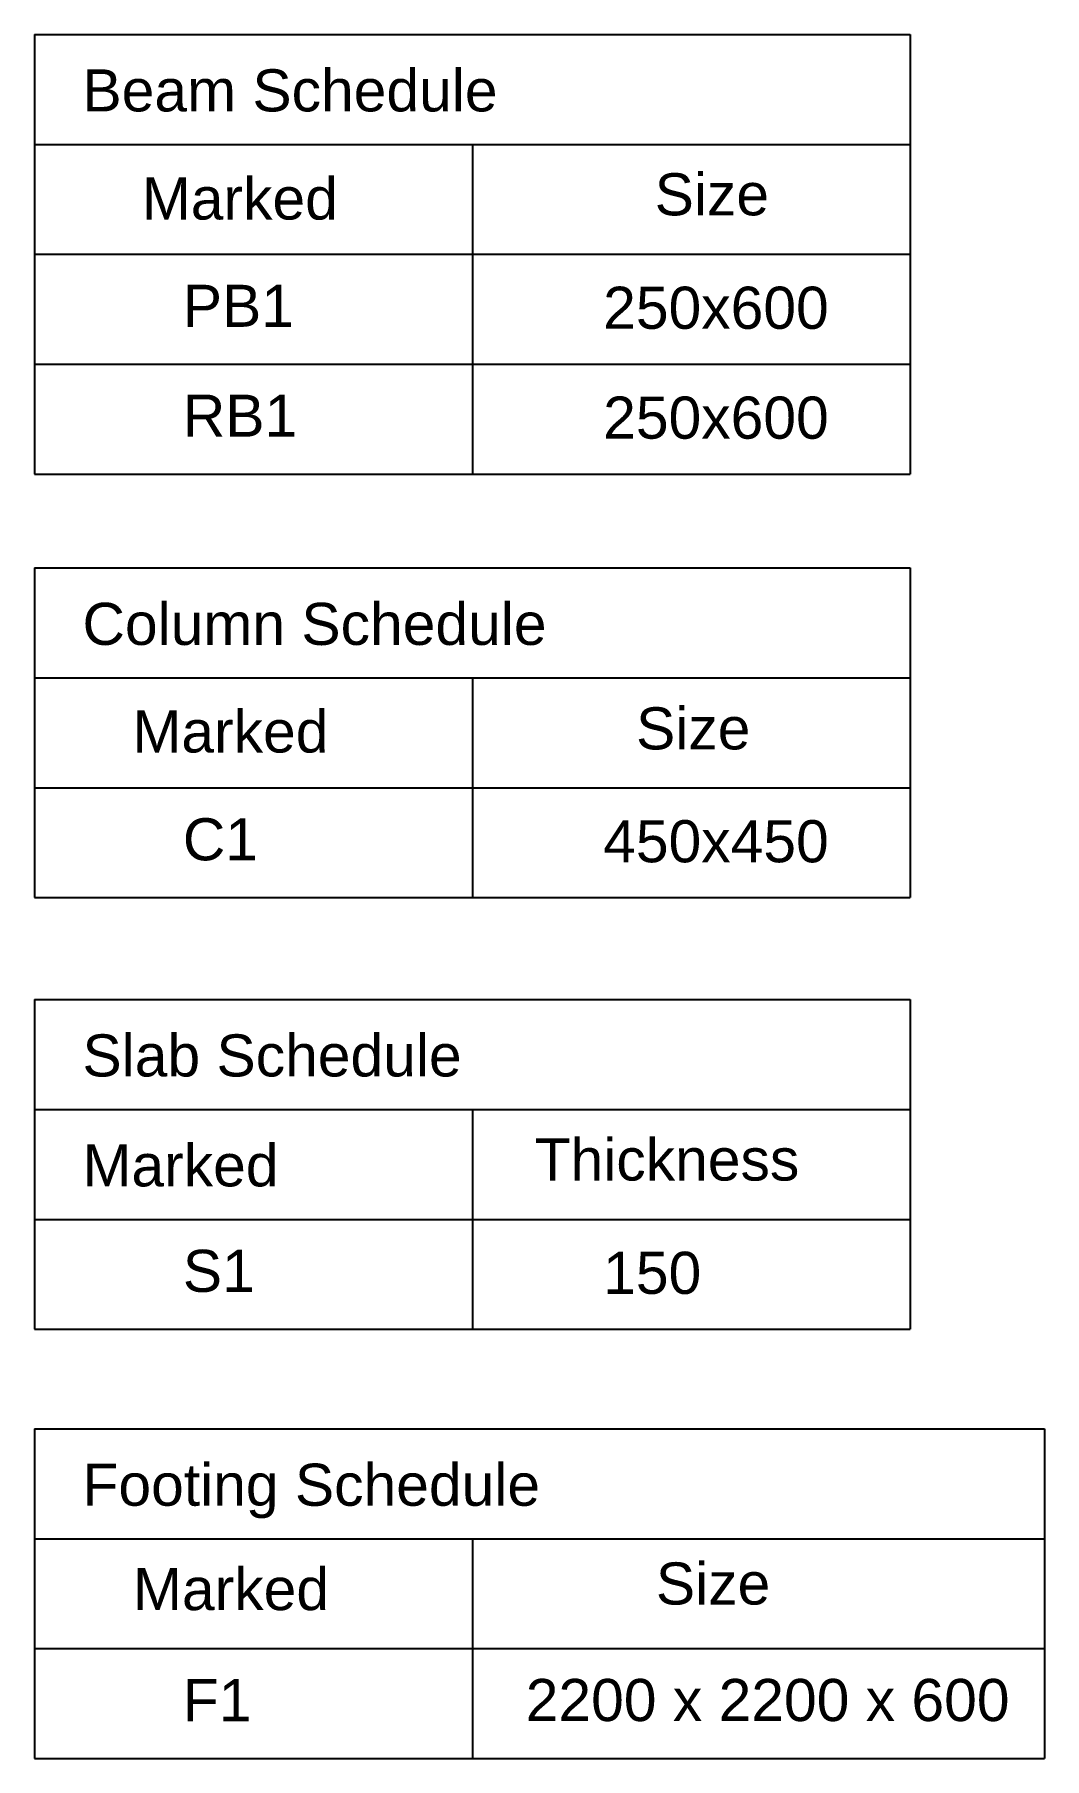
# Model space of a CAD drawing. Header units: millimetres. Extents: x -39622 to 74940, y -5067 to 43318.
# Drawn here: x 71941 to 74940, y 3951 to 9069 of the extents above; entities that cross this region are included whole.
import ezdxf

# ---------------------------------------------------------------- set-up
doc = ezdxf.new("R2010")
doc.units = ezdxf.units.MM
doc.layers.add('S-BEAM-IDEN', color=2, linetype='Continuous', lineweight=9)
doc.styles.add('Arial_4', font='arial.ttf', dxfattribs={"height": 2.5})

msp = doc.modelspace()

# ---------------------------------------------------------------- texts
at = {"layer": 'S-BEAM-IDEN', "char_height": 125, "attachment_point": 1, "style": 'Arial_4'}
for s, insert, width in [('Beam Schedule', (72083.3, 8965.6), 1678.871), ('Marked', (72259.5, 8644.6), 604.751), ('Size', (73782.6, 8657.1), 513.028), ('PB1', (72381.4, 8326.1), 513.758), ('250x600', (73629.6, 8320.3), 513.758), ('RB1', (72381.4, 7999.9), 513.758), ('250x600', (73629.6, 7994.1), 513.758), ('Column Schedule', (72083.3, 7381.9), 1678.871), ('Marked', (72231.5, 7062.5), 699.672), (' Size', (73678.8, 7071.7), 652.035), ('C1', (72381.4, 6742.4), 366.018), ('450x450', (73629.6, 6736.6), 513.758), ('Slab Schedule', (72083.3, 6100.8), 1678.871), ('Thickness', (73426.1, 5791.8), 919.385), ('Marked', (72083.3, 5774.5), 1099.884), ('S1', (72381.4, 5461.3), 366.018), ('150', (73629.6, 5455.4), 513.758), ('Footing Schedule', (72083.3, 4826.4), 1678.871), (' Marked', (72184.8, 4516.6), 1242.075), ('Size', (73786.2, 4533.2), 526.585), ('F1', (72381.4, 4186.9), 366.018), ('2200 x 2200 x 600', (73399.6, 4187.3), 1518.337)]:
    msp.add_mtext(s, dxfattribs=dict(at, insert=insert, width=width))

# ---------------------------------------------------------------- linework, layer by layer
for p, q in [((71940.7, 9069), (71940.7, 7764.1)), ((71940.7, 9069), (74541.7, 9069)), ((74541.7, 9069), (74541.7, 7764.1)), ((71940.7, 8742.8), (74541.7, 8742.8)), ((73241.2, 8742.8), (73241.2, 7764.1)), ((71940.7, 8416.6), (74541.7, 8416.6)), ((71940.7, 8090.3), (74541.7, 8090.3)), ((71940.7, 7764.1), (74541.7, 7764.1)), ((71940.7, 7485.3), (71940.7, 6506.7)), ((71940.7, 7485.3), (74541.7, 7485.3)), ((74541.7, 7485.3), (74541.7, 6506.7)), ((71940.7, 7159.1), (74541.7, 7159.1)), ((73241.2, 7159.1), (73241.2, 6506.7)), ((71940.7, 6832.9), (74541.7, 6832.9)), ((71940.7, 6506.7), (74541.7, 6506.7)), ((71940.7, 6204.2), (71940.7, 5225.5)), ((71940.7, 6204.2), (74541.7, 6204.2)), ((74541.7, 6204.2), (74541.7, 5225.5)), ((71940.7, 5877.9), (74541.7, 5877.9)), ((73241.2, 5877.9), (73241.2, 5225.5)), ((71940.7, 5551.7), (74541.7, 5551.7)), ((71940.7, 5225.5), (74541.7, 5225.5)), ((71940.7, 4929.8), (71940.7, 3951.1)), ((71940.7, 4929.8), (74940.3, 4929.8)), ((74940.3, 4929.8), (74940.3, 3951.1)), ((71940.7, 4603.6), (74940.3, 4603.6)), ((73241.2, 4603.6), (73241.2, 3951.1)), ((71940.7, 4277.3), (74940.3, 4277.3)), ((71940.7, 3951.1), (74940.3, 3951.1))]:
    msp.add_line(p, q)

msp.set_redraw_order([(e.dxf.handle, doc.entitydb.next_handle()) for e in msp.query("TEXT MTEXT ATTDEF DIMENSION ARC_DIMENSION")])  # texts and dimensions are drawn at this point

doc.saveas('drawing.dxf')
